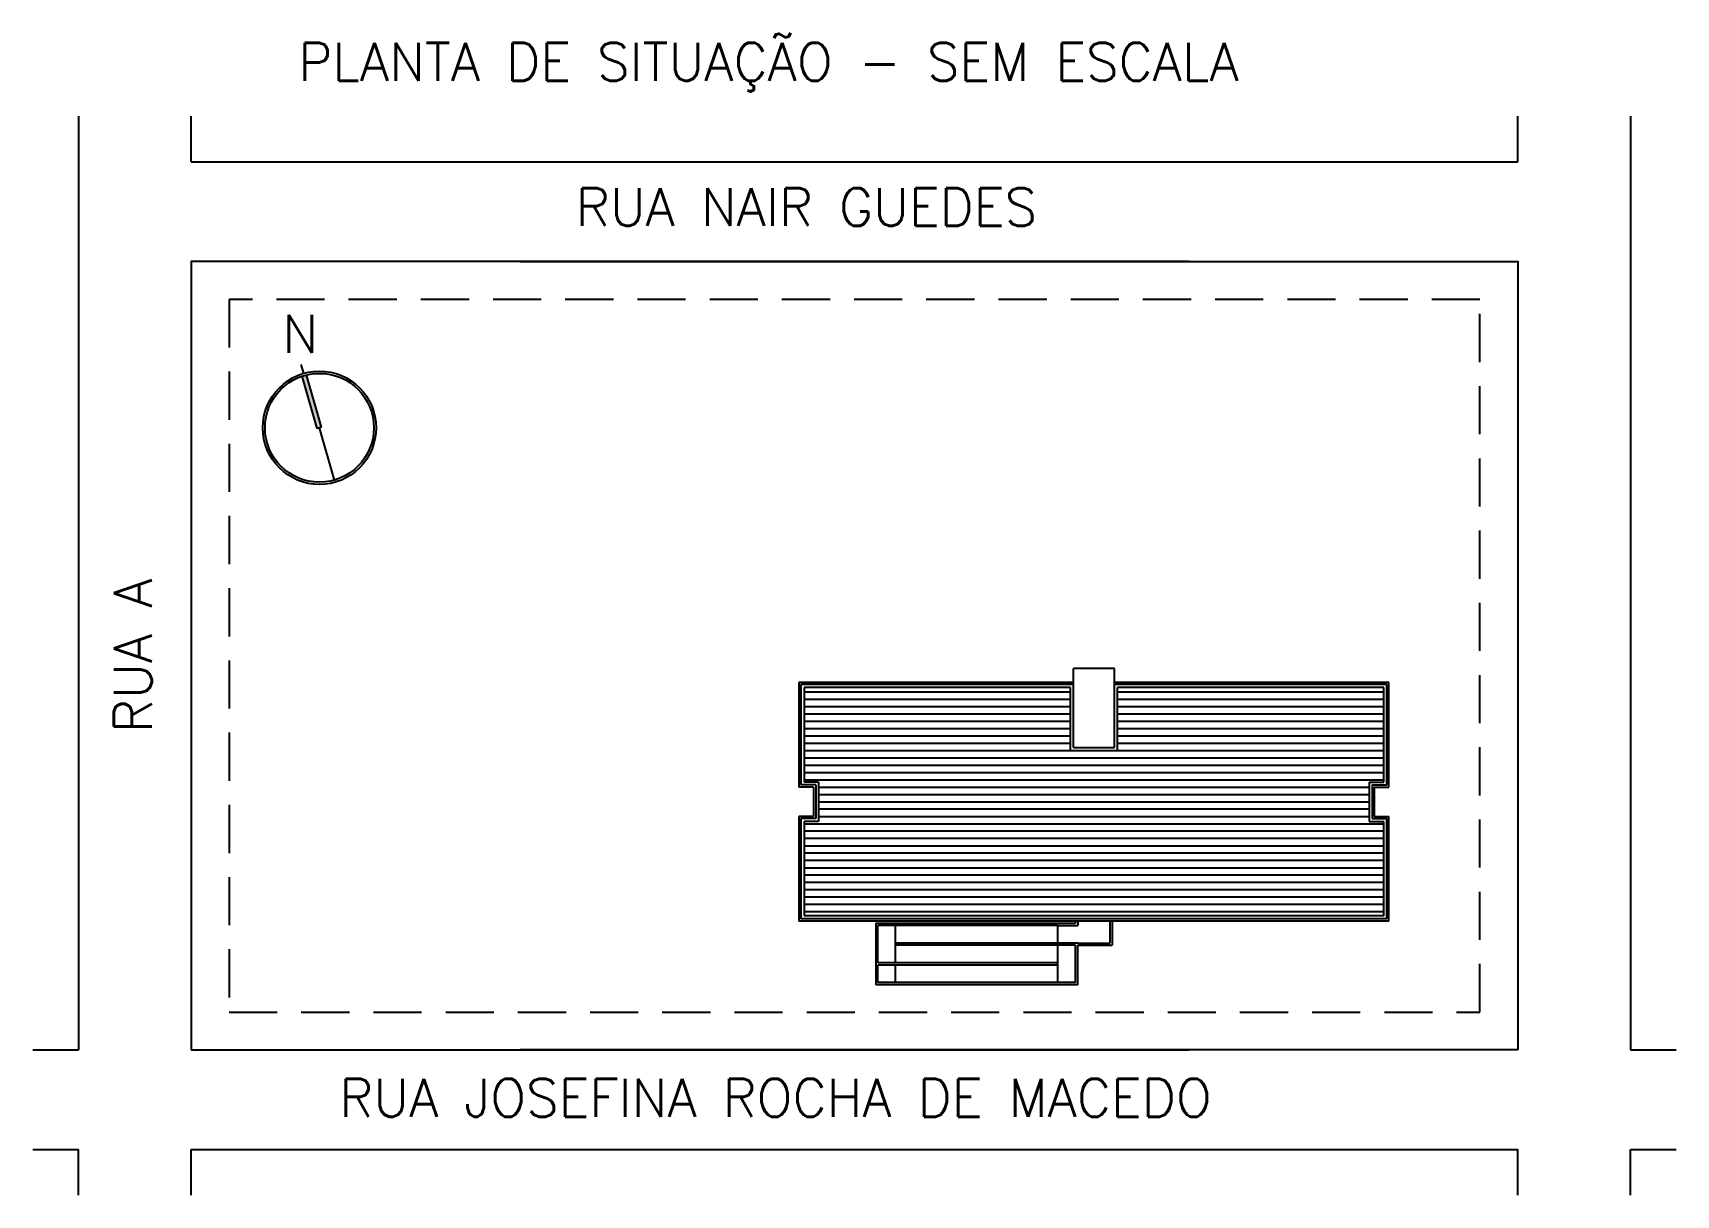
# Model space of a CAD drawing. Header units: millimetres. Extents: x 952 to 2017, y 419 to 1447.
# Drawn here: x 1030.62 to 1041.46, y 419.48 to 427.15 of the extents above; entities that cross this region are included whole.
import ezdxf

# ---------------------------------------------------------------- set-up
doc = ezdxf.new("R2010")
doc.units = ezdxf.units.MM
doc.linetypes.add('HIDDEN2', pattern=[4.7625, 3.175, -1.5875])
for name, color, linetype in [('can01', 1, 'Continuous'), ('can02', 2, 'Continuous'), ('can03', 3, 'Continuous'), ('G-TEX3', 3, 'Continuous'), ('pena 01', 1, 'Continuous'), ('pena01', 1, 'Continuous'), ('pena02', 2, 'Continuous')]:
    doc.layers.add(name, color=color, linetype=linetype)
doc.styles.add('ROMANS', font='romans', dxfattribs={"height": 0.18})

msp = doc.modelspace()

# ---------------------------------------------------------------- texts
at = {"layer": 'G-TEX3', "style": 'ROMANS'}
for s, p in [('PLANTA DE SITUAÇÃO - SEM ESCALA', (1032.368, 426.832)), ('RUA NAIR GUEDES', (1034.199, 425.874)), ('N', (1032.264, 425.037)), ('RUA JOSEFINA ROCHA DE MACEDO', (1032.639, 420))]:
    msp.add_text(s, height=0.25, dxfattribs=at).set_placement(p)
msp.add_text('RUA A', height=0.25, rotation=90, dxfattribs=at).set_placement((1031.402, 422.53))

# ---------------------------------------------------------------- hatches: boundary and pattern name
at = {"layer": 'can03', "ltscale": 0.2}
msp.add_hatch(color=256, dxfattribs=at).paths.add_polyline_path([(1032.493, 424.539), (1032.522, 424.547), (1032.422, 424.892, 0.020913), (1032.394, 424.883)])

# ---------------------------------------------------------------- linework, layer by layer
at = {"layer": 'can01'}
for p, q in [((1030.918, 426.597), (1030.918, 420.44)), ((1031.662, 426.297), (1031.662, 426.597)), ((1040.412, 426.297), (1040.412, 426.597)), ((1041.156, 426.597), (1041.156, 420.44)), ((1030.618, 420.44), (1030.918, 420.44)), ((1041.156, 420.44), (1041.456, 420.44)), ((1030.618, 419.783), (1030.918, 419.783)), ((1030.918, 419.483), (1030.918, 419.783)), ((1031.662, 419.483), (1031.662, 419.783)), ((1040.412, 419.483), (1040.412, 419.783)), ((1041.156, 419.483), (1041.156, 419.783)), ((1041.156, 419.783), (1041.456, 419.783))]:
    msp.add_line(p, q, dxfattribs=at)
for points in [[(1031.662, 426.297), (1040.412, 426.297)], [(1038.242, 425.64), (1031.662, 425.64), (1031.662, 420.44)], [(1033.833, 425.64), (1040.412, 425.64), (1040.412, 420.44)], [(1031.662, 420.44), (1038.242, 420.44)], [(1040.412, 420.44), (1033.833, 420.44)], [(1031.662, 419.783), (1040.412, 419.783)]]:
    msp.add_lwpolyline(points, dxfattribs=at)
at = {"layer": 'can02'}
for p, q in [((1032.404, 424.902), (1032.387, 424.96)), ((1032.607, 424.198), (1032.508, 424.543))]:
    msp.add_line(p, q, dxfattribs=at)
for radius in [0.374, 0.359]:
    msp.add_circle((1032.508, 424.543), radius, dxfattribs=at)
at = {"layer": 'can03'}
for p, q in [((1032.493, 424.539), (1032.394, 424.883)), ((1032.522, 424.547), (1032.422, 424.892))]:
    msp.add_line(p, q, dxfattribs=at)
at = {"layer": 'can03', "ltscale": 0.2}
msp.add_line((1032.522, 424.547), (1032.493, 424.539), dxfattribs=at)
at = {"layer": 'pena 01', "linetype": 'HIDDEN2', "ltscale": 0.1}
msp.add_lwpolyline([(1031.912, 420.69), (1040.162, 420.69), (1040.162, 425.39), (1031.912, 425.39), (1031.912, 420.69)], dxfattribs=at)
at = {"layer": 'pena01'}
for p, q in [((1035.704, 422.83), (1035.704, 422.207)), ((1037.461, 422.83), (1035.704, 422.83)), ((1037.461, 422.415), (1037.461, 422.83)), ((1037.771, 422.415), (1037.771, 422.83)), ((1039.528, 422.83), (1037.771, 422.83)), ((1039.528, 422.207), (1039.528, 422.83)), ((1035.704, 422.801), (1037.461, 422.801)), ((1035.704, 422.753), (1037.461, 422.753)), ((1035.704, 422.705), (1037.461, 422.705)), ((1037.771, 422.801), (1039.528, 422.801)), ((1037.771, 422.753), (1039.528, 422.753)), ((1037.771, 422.705), (1039.528, 422.705)), ((1035.704, 422.656), (1037.461, 422.656)), ((1035.704, 422.608), (1037.461, 422.608)), ((1037.771, 422.656), (1039.528, 422.656)), ((1037.771, 422.608), (1039.528, 422.608)), ((1035.704, 422.56), (1037.461, 422.56)), ((1035.704, 422.512), (1037.461, 422.512)), ((1037.771, 422.56), (1039.528, 422.56)), ((1037.771, 422.512), (1039.528, 422.512)), ((1035.704, 422.463), (1037.461, 422.463)), ((1035.704, 422.415), (1037.461, 422.415)), ((1037.461, 422.415), (1037.771, 422.415)), ((1037.771, 422.463), (1039.528, 422.463)), ((1037.771, 422.415), (1039.528, 422.415)), ((1035.704, 422.367), (1039.528, 422.367)), ((1035.704, 422.318), (1039.528, 422.318)), ((1035.704, 422.27), (1039.528, 422.27)), ((1035.704, 422.222), (1039.528, 422.222)), ((1035.8, 422.207), (1035.704, 422.207)), ((1035.8, 422.207), (1035.8, 421.947)), ((1035.8, 422.174), (1039.432, 422.174)), ((1039.432, 422.207), (1039.528, 422.207)), ((1039.432, 422.207), (1039.432, 421.947)), ((1035.8, 422.125), (1039.432, 422.125)), ((1035.8, 422.077), (1039.432, 422.077)), ((1035.704, 421.947), (1035.704, 421.324)), ((1035.8, 421.947), (1035.704, 421.947)), ((1035.8, 422.029), (1039.432, 422.029)), ((1035.8, 421.98), (1039.432, 421.98)), ((1039.432, 421.947), (1039.528, 421.947)), ((1039.528, 421.324), (1039.528, 421.947)), ((1035.704, 421.932), (1039.528, 421.932)), ((1035.704, 421.884), (1039.528, 421.884)), ((1035.704, 421.836), (1039.528, 421.836)), ((1035.704, 421.787), (1039.528, 421.787)), ((1035.704, 421.739), (1039.528, 421.739)), ((1035.704, 421.691), (1039.528, 421.691)), ((1035.704, 421.642), (1039.528, 421.642)), ((1035.704, 421.594), (1039.528, 421.594)), ((1035.704, 421.546), (1039.528, 421.546)), ((1035.704, 421.498), (1039.528, 421.498)), ((1035.704, 421.449), (1039.528, 421.449)), ((1035.704, 421.401), (1039.528, 421.401)), ((1035.704, 421.353), (1039.528, 421.353)), ((1039.528, 421.324), (1035.704, 421.324)), ((1037.495, 421.29), (1037.495, 421.275)), ((1037.51, 421.29), (1037.51, 421.261)), ((1037.722, 421.29), (1037.722, 421.145)), ((1037.737, 421.29), (1037.737, 421.131)), ((1036.177, 421.275), (1037.379, 421.275)), ((1036.177, 421.275), (1036.177, 420.87)), ((1036.192, 421.015), (1036.192, 421.261)), ((1037.379, 421.261), (1036.192, 421.261)), ((1036.307, 421.145), (1036.307, 421.261)), ((1037.379, 421.275), (1037.495, 421.275)), ((1037.379, 421.261), (1037.51, 421.261)), ((1037.379, 421.145), (1037.379, 421.261)), ((1036.307, 421.131), (1036.307, 421.145)), ((1037.51, 421.145), (1036.307, 421.145)), ((1036.307, 421.015), (1036.307, 421.131)), ((1037.495, 421.131), (1036.307, 421.131)), ((1037.379, 421.015), (1037.379, 421.131)), ((1037.495, 420.884), (1037.495, 421.131)), ((1037.51, 421.145), (1037.722, 421.145)), ((1037.51, 420.87), (1037.51, 421.131)), ((1037.51, 421.131), (1037.737, 421.131)), ((1037.379, 421.015), (1036.192, 421.015)), ((1036.192, 420.884), (1036.192, 421)), ((1037.379, 421), (1036.192, 421)), ((1036.307, 420.884), (1036.307, 421)), ((1037.379, 421), (1037.379, 421.015)), ((1037.379, 420.884), (1037.379, 421)), ((1037.51, 420.87), (1036.177, 420.87)), ((1037.495, 420.884), (1036.192, 420.884))]:
    msp.add_line(p, q, dxfattribs=at)
at = {"layer": 'pena02'}
for p, q in [((1037.481, 422.434), (1037.481, 422.956)), ((1037.751, 422.956), (1037.481, 422.956)), ((1037.751, 422.434), (1037.751, 422.956)), ((1037.481, 422.864), (1035.67, 422.864)), ((1035.67, 422.864), (1035.67, 422.174)), ((1035.684, 422.85), (1035.684, 422.188)), ((1037.481, 422.85), (1035.684, 422.85)), ((1039.562, 422.864), (1037.751, 422.864)), ((1039.548, 422.85), (1037.751, 422.85)), ((1039.548, 422.188), (1039.548, 422.85)), ((1039.562, 422.174), (1039.562, 422.864)), ((1037.481, 422.434), (1037.751, 422.434)), ((1035.767, 422.174), (1035.67, 422.174)), ((1035.781, 422.188), (1035.684, 422.188)), ((1035.767, 422.174), (1035.767, 421.98)), ((1035.767, 422.174), (1035.767, 421.98)), ((1035.781, 422.188), (1035.781, 421.966)), ((1039.451, 422.188), (1039.451, 421.966)), ((1039.451, 422.188), (1039.548, 422.188)), ((1039.465, 422.174), (1039.562, 422.174)), ((1039.465, 422.174), (1039.465, 421.98)), ((1039.465, 422.174), (1039.465, 421.98)), ((1035.67, 421.98), (1035.67, 421.29)), ((1035.767, 421.98), (1035.67, 421.98)), ((1035.684, 421.966), (1035.684, 421.304)), ((1035.781, 421.966), (1035.684, 421.966)), ((1039.451, 421.966), (1039.548, 421.966)), ((1039.465, 421.98), (1039.562, 421.98)), ((1039.548, 421.304), (1039.548, 421.966)), ((1039.562, 421.29), (1039.562, 421.98)), ((1039.562, 421.29), (1035.67, 421.29)), ((1039.548, 421.304), (1035.684, 421.304))]:
    msp.add_line(p, q, dxfattribs=at)

msp.set_redraw_order([(e.dxf.handle, doc.entitydb.next_handle()) for e in msp.query("TEXT MTEXT ATTDEF DIMENSION ARC_DIMENSION")])  # texts and dimensions are drawn at this point

doc.saveas('drawing.dxf')
